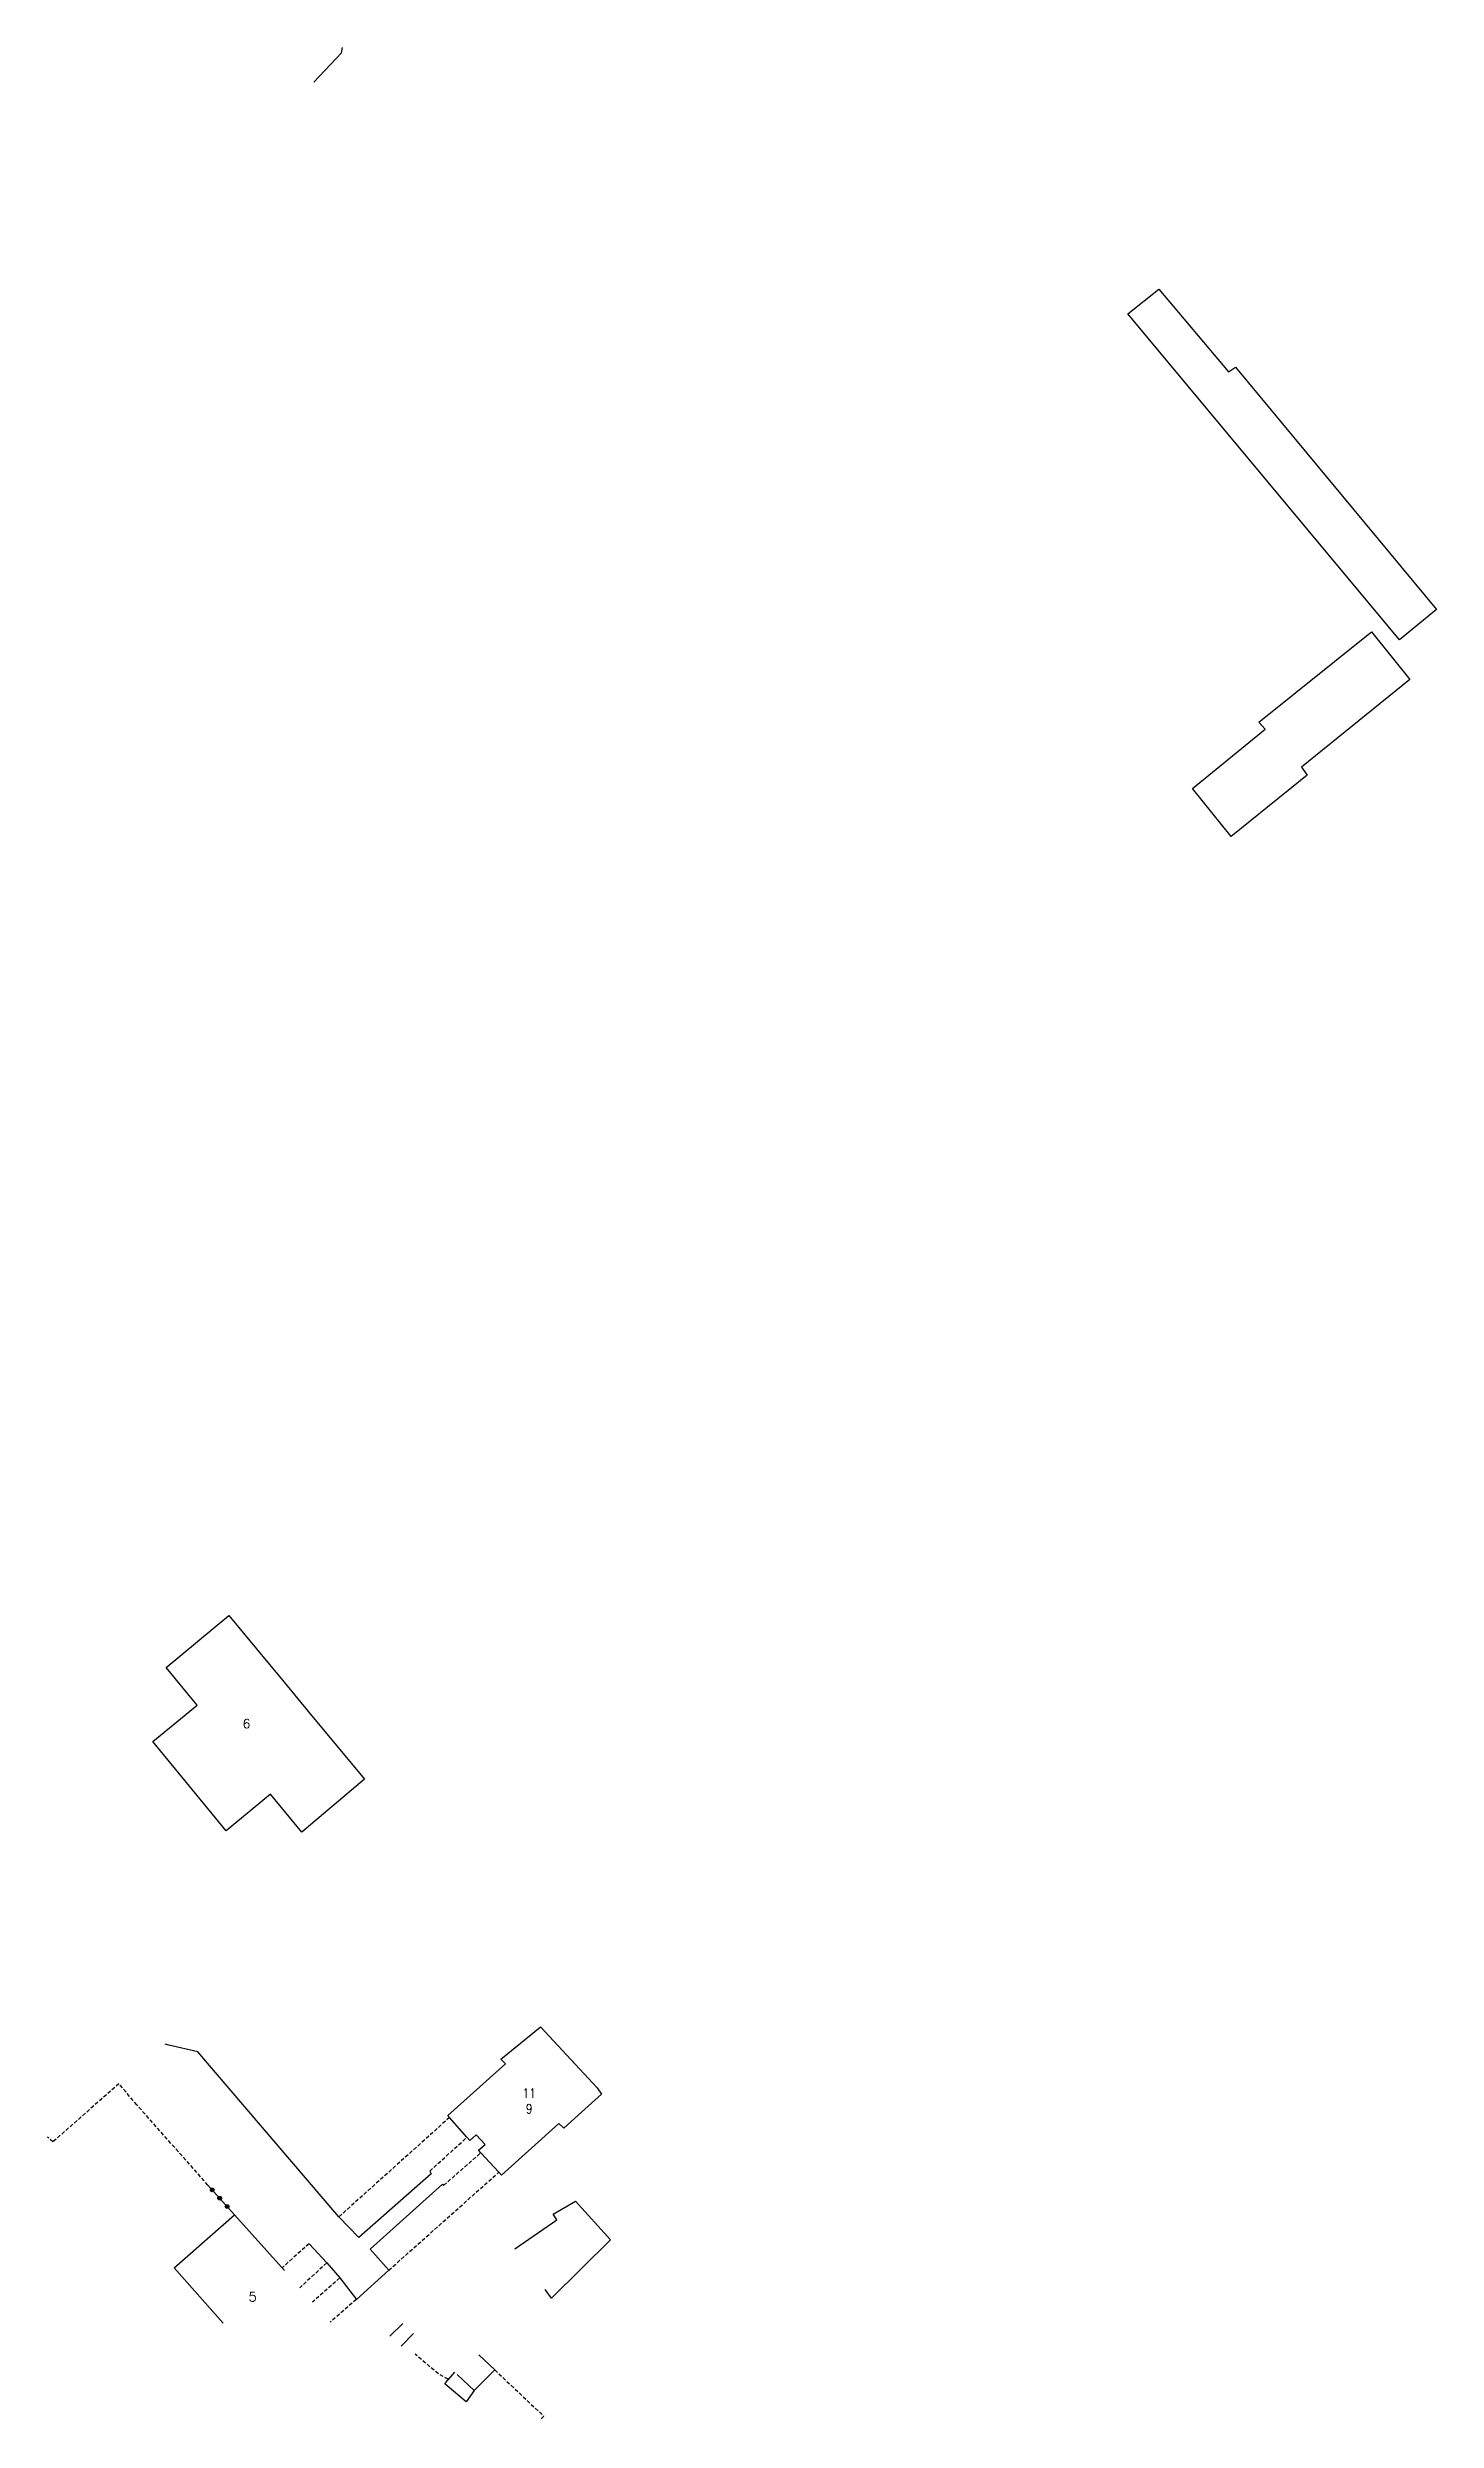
# Model space of a CAD drawing. Header units: millimetres. Extents: x 81015 to 82001, y 144000 to 145000.
# Drawn here: x 81314.8 to 81501.6, y 144553.3 to 144872.5 of the extents above; entities that cross this region are included whole.
import ezdxf
from ezdxf.enums import TextEntityAlignment as Align

# ---------------------------------------------------------------- set-up
doc = ezdxf.new("R2010")
doc.units = ezdxf.units.MM
doc.linetypes.add('DASHED', pattern=[0.75, 0.5, -0.25])
doc.layers.get('0').update_dxf_attribs({"linetype": 'CONTINUOUS'})
for name, color, linetype in [('W0014', 7, 'CONTINUOUS'), ('W0017', 7, 'CONTINUOUS'), ('W0101', 7, 'CONTINUOUS'), ('W0104', 1, 'CONTINUOUS'), ('W0112', 1, 'DASHED'), ('W0323', 7, 'CONTINUOUS'), ('W0991', 7, 'CONTINUOUS'), ('W1102', 7, 'CONTINUOUS')]:
    doc.layers.add(name, color=color, linetype=linetype)
doc.styles.get("Standard").update_dxf_attribs({"font": 'romans.shx', "width": 0.85})

msp = doc.modelspace()

# ---------------------------------------------------------------- texts
at = {"layer": 'W0991'}
for s, p in [('6', (81341.55, 144647.02)), ('5', (81342.37, 144569.95))]:
    msp.add_text(s, height=1.25, dxfattribs=at).set_placement(p, align=Align.MIDDLE_CENTER)
at = {"layer": 'W0991', "insert": (81379.56, 144596.28), "char_height": 1.25, "attachment_point": 5}
msp.add_mtext('11\\P9', dxfattribs=at)

# ---------------------------------------------------------------- blocks, each defined once
blk = doc.blocks.new('t323o')
at = {"color": 0, "linetype": 'Continuous'}
for radius in [0.25, 0.15]:
    blk.add_circle((0, 0), radius, dxfattribs=at)

# ---------------------------------------------------------------- linework, layer by layer
at = {"layer": 'W0014'}
msp.add_lwpolyline([(81360.68, 144573.52), (81356.32, 144569.57)], dxfattribs=at)
at = {"layer": 'W0017'}
for points in [[(81366.19, 144586.84), (81366.38, 144586.5), (81356.67, 144577.93), (81353.96, 144580.68), (81334.98, 144602.87), (81331.1, 144603.8), (81330.59, 144603.92)], [(81360.68, 144573.52), (81358.16, 144576.33), (81367.9, 144585.08), (81368.06, 144584.92)], [(81349.96, 144577.08), (81352.33, 144574.49), (81354.09, 144572.47), (81356.32, 144569.57)]]:
    msp.add_lwpolyline(points, dxfattribs=at)
at = {"layer": 'W0101'}
for points in [[(81350.6, 144867.78), (81354.31, 144871.72), (81354.48, 144872.45)], [(81375.85, 144586.31), (81375.49, 144586.7), (81373.07, 144589.31), (81372.77, 144589.64), (81373.65, 144590.43), (81372.42, 144591.71), (81371.59, 144590.94), (81371.2, 144591.39), (81368.86, 144594.06), (81368.62, 144594.33), (81376.38, 144601.25), (81375.76, 144601.91), (81375.99, 144602.1), (81381.04, 144606.19), (81381.11, 144606.25)], [(81388.73, 144598.03), (81389.32, 144597.2), (81386.63, 144594.75), (81384.25, 144592.62), (81383.58, 144593.23), (81375.85, 144586.31)], [(81338.41, 144566.4), (81331.8, 144573.82), (81339.95, 144580.98), (81346.65, 144573.49)], [(81372.81, 144562.14), (81372.81, 144562.14), (81374.94, 144560.11), (81374.94, 144560.11), (81372.16, 144557.35), (81369.87, 144559.5), (81369.87, 144559.5), (81369.87, 144559.5)]]:
    msp.add_lwpolyline(points, dxfattribs=at)
msp.add_lwpolyline([(81348.97, 144632.45), (81344.77, 144637.54), (81338.81, 144632.6), (81328.96, 144644.62), (81334.89, 144649.5), (81330.72, 144654.56), (81339.18, 144661.58), (81346.59, 144652.62), (81349.89, 144648.63), (81357.41, 144639.54)], close=True, dxfattribs=at)
at = {"layer": 'W0104'}
for points in [[(81496.63, 144792.8), (81479.19, 144813.73), (81460.1, 144836.63), (81464.27, 144839.96), (81473.63, 144828.82), (81474.59, 144829.46), (81501.63, 144796.87)], [(81474.01, 144766.32), (81473.98, 144766.35), (81468.78, 144772.77), (81478.59, 144780.79), (81477.74, 144781.73), (81492.88, 144793.87), (81498.02, 144787.46), (81483.45, 144775.67), (81484.24, 144774.58)]]:
    msp.add_lwpolyline(points, close=True, dxfattribs=at)
for points in [[(81377.62, 144576.38), (81383.29, 144580.29), (81382.79, 144581.05), (81385.81, 144582.78), (81390.5, 144577.6), (81382.59, 144569.77), (81381.73, 144570.91)], [(81360.81, 144564.63), (81362.56, 144566.37)], [(81364.02, 144565), (81362.33, 144563.3)], [(81372.16, 144557.35), (81371.08, 144555.8), (81368.53, 144557.98), (81368.22, 144558.24), (81368.36, 144558.41), (81369.55, 144559.8)]]:
    msp.add_lwpolyline(points, dxfattribs=at)
at = {"layer": 'W0112'}
for points in [[(81336.36, 144584.96), (81326.8, 144595.75), (81326.8, 144595.75), (81324.38, 144598.59), (81315.51, 144590.79), (81314.77, 144591.41)], [(81368.86, 144594.06), (81353.96, 144580.68)], [(81366.19, 144586.84), (81371.2, 144591.39)], [(81368.06, 144584.92), (81373.07, 144589.31)], [(81360.68, 144573.52), (81375.49, 144586.7)], [(81349.96, 144577.08), (81346.33, 144573.84)], [(81352.33, 144574.49), (81348.7, 144571.16)], [(81354.09, 144572.47), (81350.42, 144569.21)], [(81356.32, 144569.57), (81352.79, 144566.51)], [(81368.67, 144558.85), (81367.36, 144559.57), (81364.22, 144562.22)], [(81374.94, 144560.11), (81381.52, 144553.9), (81381.03, 144553.3)]]:
    msp.add_lwpolyline(points, dxfattribs=at)
at = {"layer": 'W0323'}
msp.add_lwpolyline([(81336.36, 144584.96), (81339.95, 144580.98)], dxfattribs=at)
at = {"layer": 'W1102'}
msp.add_lwpolyline([(81381.11, 144606.25), (81388.73, 144598.03)], dxfattribs=at)

# ---------------------------------------------------------------- block references
at = {"layer": 'W0323', "rotation": 312.0205831198563}
for p in [(81336.93, 144584.32), (81337.94, 144583.2), (81338.94, 144582.09)]:
    msp.add_blockref('t323o', p, dxfattribs=at)

msp.set_redraw_order([(e.dxf.handle, doc.entitydb.next_handle()) for e in msp.query("TEXT MTEXT ATTDEF DIMENSION ARC_DIMENSION")])  # texts and dimensions are drawn at this point

doc.saveas('drawing.dxf')
